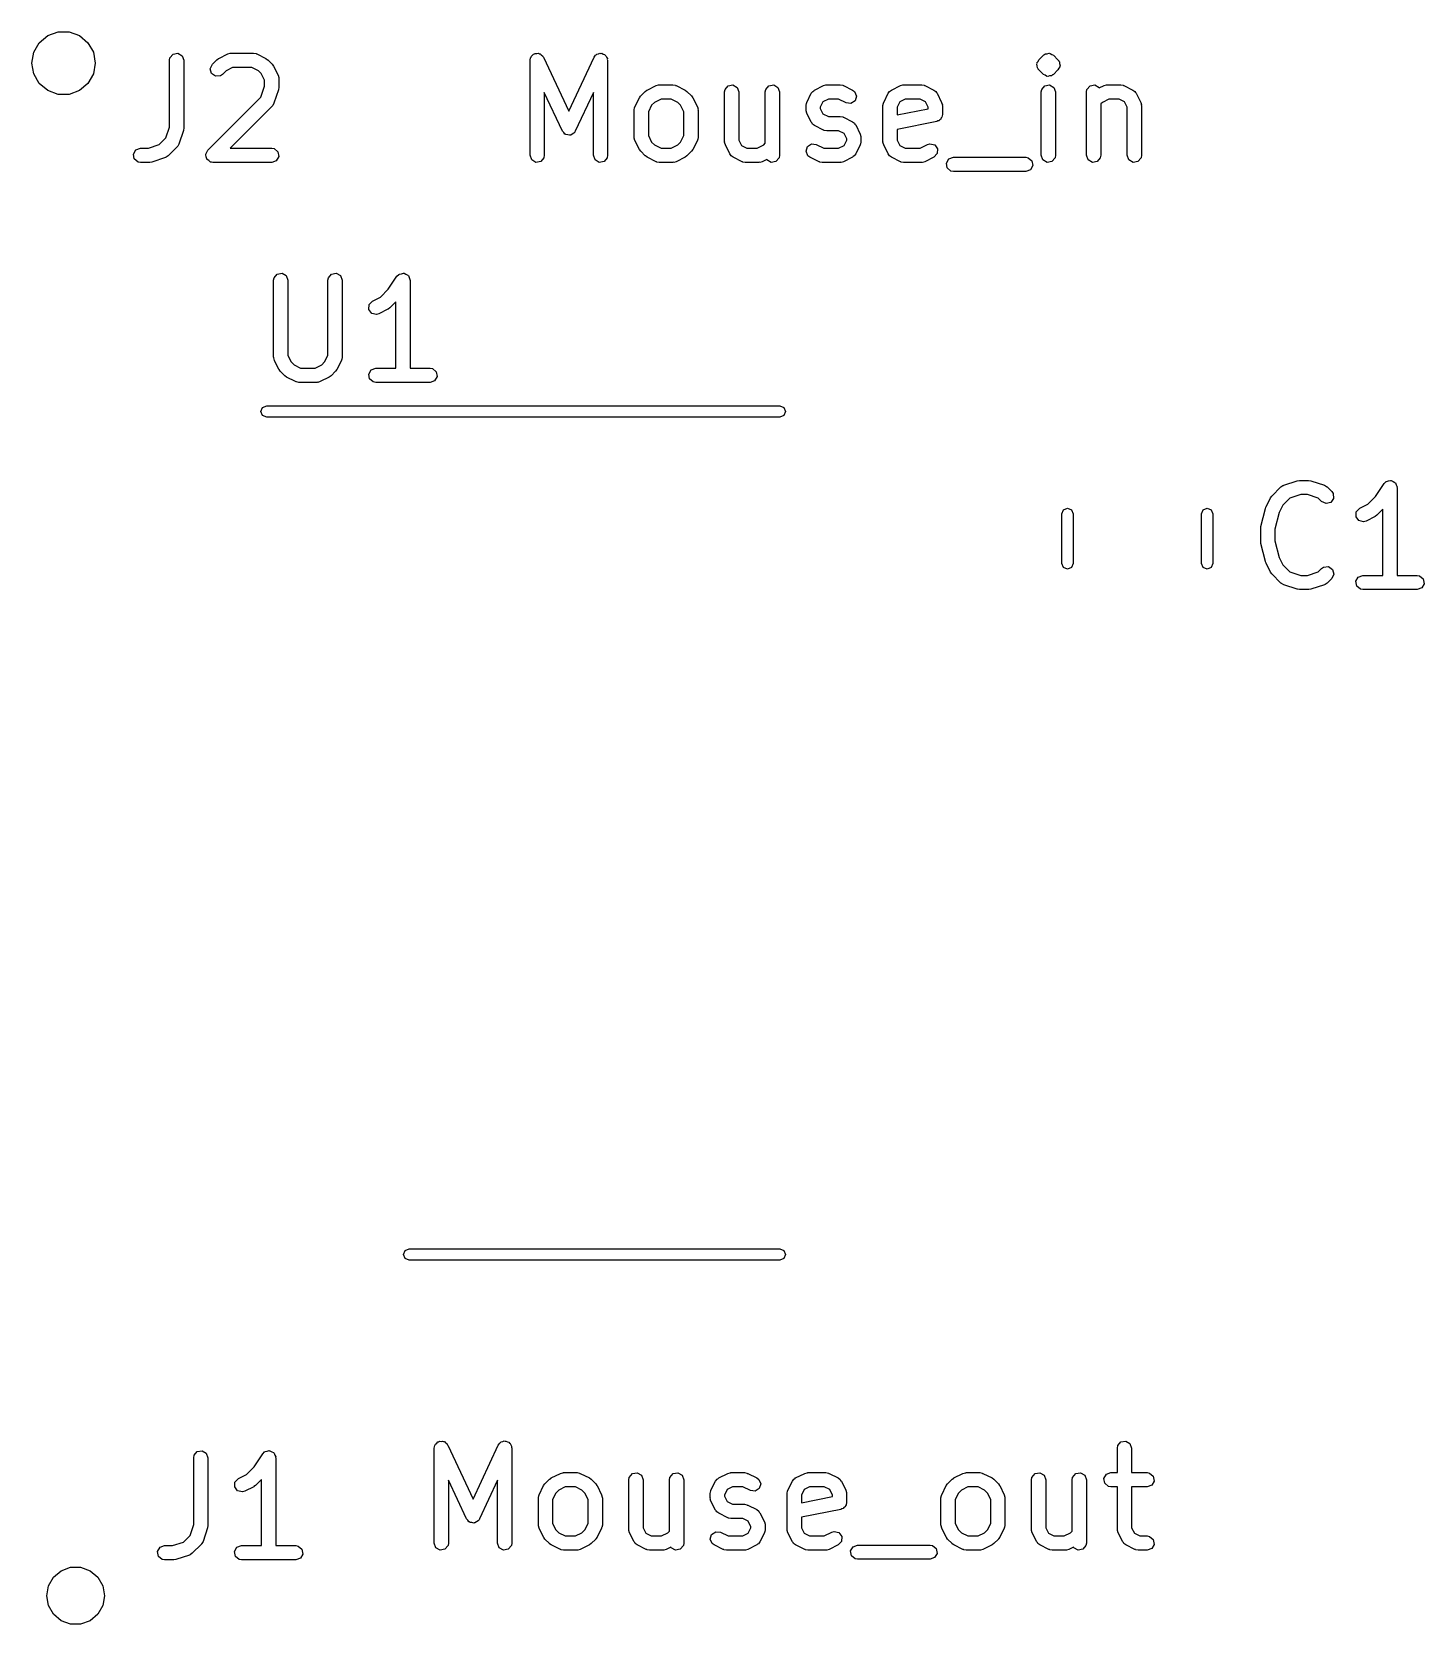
# Model space of a CAD drawing. Extents: x 1.767 to 2.344, y -2.927 to -2.267.
import ezdxf

# ---------------------------------------------------------------- set-up
doc = ezdxf.new("R2010")
doc.units = 0
doc.header["$MEASUREMENT"] = 0
doc.layers.add('BLACK', color=7, linetype='CONTINUOUS')

msp = doc.modelspace()

# ---------------------------------------------------------------- linework, layer by layer
at = {"layer": 'BLACK', "linetype": 'CONTINUOUS'}
for p, q in [((1.76993, -2.27155), (1.77343, -2.26861)), ((1.77343, -2.26861), (1.77772, -2.26705)), ((1.77772, -2.26705), (1.78228, -2.26705)), ((1.78228, -2.26705), (1.78657, -2.26861)), ((1.78657, -2.26861), (1.79007, -2.27155)), ((1.76685, -2.28), (1.76764, -2.2755)), ((1.76764, -2.2755), (1.76993, -2.27155)), ((1.79007, -2.27155), (1.79236, -2.2755)), ((1.79236, -2.2755), (1.79315, -2.28)), ((1.8254, -2.27629), (1.82739, -2.27594)), ((1.82739, -2.27594), (1.82914, -2.27695)), ((1.84805, -2.2762), (1.84904, -2.27591)), ((1.84904, -2.27591), (1.84921, -2.27595)), ((1.84921, -2.27595), (1.84937, -2.27589)), ((1.84937, -2.27589), (1.85875, -2.27589)), ((1.85875, -2.27589), (1.85976, -2.27607)), ((1.85976, -2.27607), (1.85989, -2.27618)), ((1.97518, -2.27622), (1.9755, -2.27599)), ((1.9755, -2.27599), (1.97614, -2.27605)), ((1.97614, -2.27605), (1.97678, -2.27594)), ((1.97678, -2.27594), (1.97712, -2.27613)), ((2.00167, -2.27617), (2.00226, -2.2759)), ((2.00226, -2.2759), (2.00264, -2.276)), ((2.00264, -2.276), (2.00302, -2.27594)), ((2.00302, -2.27594), (2.00358, -2.27626)), ((2.18687, -2.27617), (2.18763, -2.2761)), ((2.18763, -2.2761), (2.18837, -2.2759)), ((2.18837, -2.2759), (2.18849, -2.27596)), ((2.18849, -2.27596), (2.18863, -2.27594)), ((2.18863, -2.27594), (2.18874, -2.276)), ((2.18874, -2.276), (2.18888, -2.27599)), ((2.18888, -2.27599), (2.18951, -2.27643)), ((1.76764, -2.2845), (1.76685, -2.28)), ((1.79315, -2.28), (1.79236, -2.2845)), ((1.82392, -2.27884), (1.8241, -2.27783)), ((1.82392, -2.30649), (1.82392, -2.27884)), ((1.8241, -2.27783), (1.8254, -2.27629)), ((1.82914, -2.27695), (1.82983, -2.27884)), ((1.82983, -2.27884), (1.82983, -2.30696)), ((1.84081, -2.28234), (1.84166, -2.2805)), ((1.84133, -2.28429), (1.84081, -2.28234)), ((1.84166, -2.2805), (1.84354, -2.27863)), ((1.84354, -2.27863), (1.84426, -2.27812)), ((1.84426, -2.27812), (1.8443, -2.27808)), ((1.8443, -2.27808), (1.84805, -2.2762)), ((1.85007, -2.2818), (1.84737, -2.28314)), ((1.85805, -2.2818), (1.85007, -2.2818)), ((1.86075, -2.28314), (1.85805, -2.2818)), ((1.85989, -2.27618), (1.86007, -2.2762)), ((1.86007, -2.2762), (1.86382, -2.27808)), ((1.86382, -2.27808), (1.86453, -2.2786)), ((1.86453, -2.2786), (1.86459, -2.27863)), ((1.86459, -2.27863), (1.86646, -2.2805)), ((1.86646, -2.2805), (1.86697, -2.28123)), ((1.86697, -2.28123), (1.86701, -2.28127)), ((1.86701, -2.28127), (1.86889, -2.28502)), ((1.97331, -2.27884), (1.97349, -2.27783)), ((1.97331, -2.31821), (1.97331, -2.27884)), ((1.97349, -2.27783), (1.97374, -2.27753)), ((1.97374, -2.27753), (1.97385, -2.27715)), ((1.97385, -2.27715), (1.97437, -2.27678)), ((1.97437, -2.27678), (1.97479, -2.27629)), ((1.97479, -2.27629), (1.97518, -2.27622)), ((1.97712, -2.27613), (1.97751, -2.27617)), ((1.97751, -2.27617), (1.97797, -2.27662)), ((1.97797, -2.27662), (1.97853, -2.27695)), ((1.97853, -2.27695), (1.97866, -2.27732)), ((1.97866, -2.27732), (1.97894, -2.27759)), ((1.97894, -2.27759), (1.98939, -2.29998)), ((1.98939, -2.29998), (1.99984, -2.27759)), ((1.99984, -2.27759), (2.00042, -2.27675)), ((2.00042, -2.27675), (2.00078, -2.27659)), ((2.00078, -2.27659), (2.00104, -2.27629)), ((2.00104, -2.27629), (2.00167, -2.27617)), ((2.00358, -2.27626), (2.00421, -2.27643)), ((2.00421, -2.27643), (2.00443, -2.27675)), ((2.00443, -2.27675), (2.00477, -2.27695)), ((2.00477, -2.27695), (2.00499, -2.27755)), ((2.00499, -2.27755), (2.00536, -2.27808)), ((2.00536, -2.27808), (2.00533, -2.27847)), ((2.00533, -2.27847), (2.00546, -2.27884)), ((2.00546, -2.27884), (2.00546, -2.31821)), ((2.1833, -2.28046), (2.18341, -2.28022)), ((2.1835, -2.2812), (2.1833, -2.28046)), ((2.18339, -2.27995), (2.18383, -2.27933)), ((2.18341, -2.28022), (2.18339, -2.27995)), ((2.18356, -2.28197), (2.1835, -2.2812)), ((2.18379, -2.28228), (2.18356, -2.28197)), ((2.18382, -2.28241), (2.18379, -2.28228)), ((2.18393, -2.28249), (2.18382, -2.28241)), ((2.18383, -2.27933), (2.18415, -2.27863)), ((2.18415, -2.28281), (2.18393, -2.28249)), ((2.18415, -2.27863), (2.18603, -2.27676)), ((2.18603, -2.27676), (2.18635, -2.27653)), ((2.18635, -2.27653), (2.18642, -2.27642)), ((2.18642, -2.27642), (2.18655, -2.27639)), ((2.18655, -2.27639), (2.18664, -2.27629)), ((2.18655, -2.27639), (2.18655, -2.27639)), ((2.18664, -2.27629), (2.18672, -2.27627)), ((2.18672, -2.27627), (2.18687, -2.27617)), ((2.18951, -2.27643), (2.1902, -2.27676)), ((2.1902, -2.27676), (2.19208, -2.27863)), ((2.19208, -2.27863), (2.1923, -2.27895)), ((2.1924, -2.28211), (2.19208, -2.28281)), ((2.1923, -2.27895), (2.19241, -2.27902)), ((2.19284, -2.28148), (2.1924, -2.28211)), ((2.19241, -2.27902), (2.19244, -2.27915)), ((2.19244, -2.27915), (2.19266, -2.27947)), ((2.19266, -2.27947), (2.19273, -2.28023)), ((2.19273, -2.28023), (2.19293, -2.28098)), ((2.19293, -2.28098), (2.19282, -2.28122)), ((2.19282, -2.28122), (2.19284, -2.28148)), ((1.76993, -2.28845), (1.76764, -2.2845)), ((1.77343, -2.29139), (1.76993, -2.28845)), ((1.79007, -2.28845), (1.78657, -2.29139)), ((1.79236, -2.2845), (1.79007, -2.28845)), ((1.84299, -2.28544), (1.84133, -2.28429)), ((1.845, -2.28527), (1.84299, -2.28544)), ((1.84584, -2.28468), (1.845, -2.28527)), ((1.84737, -2.28314), (1.84584, -2.28468)), ((1.86195, -2.28434), (1.86075, -2.28314)), ((1.86329, -2.28704), (1.86195, -2.28434)), ((1.86329, -2.28961), (1.86329, -2.28704)), ((1.86889, -2.28502), (1.86918, -2.286)), ((1.86918, -2.286), (1.86914, -2.28618)), ((1.86914, -2.28618), (1.8692, -2.28634)), ((1.8692, -2.28634), (1.8692, -2.29009)), ((2.02556, -2.28933), (2.02655, -2.28903)), ((2.02655, -2.28903), (2.02672, -2.28907)), ((2.02672, -2.28907), (2.02688, -2.28901)), ((2.02688, -2.28901), (2.03251, -2.28901)), ((2.03251, -2.28901), (2.03352, -2.28919)), ((2.03352, -2.28919), (2.03365, -2.28931)), ((2.0554, -2.28941), (2.05739, -2.28906)), ((2.05739, -2.28906), (2.05914, -2.29007)), ((2.07228, -2.28941), (2.07427, -2.28906)), ((2.07427, -2.28906), (2.07602, -2.29007)), ((2.09493, -2.28933), (2.09591, -2.28903)), ((2.09591, -2.28903), (2.09608, -2.28907)), ((2.09608, -2.28907), (2.09625, -2.28901)), ((2.09625, -2.28901), (2.10187, -2.28901)), ((2.10187, -2.28901), (2.10288, -2.28919)), ((2.10288, -2.28919), (2.10302, -2.28931)), ((2.1268, -2.28933), (2.12778, -2.28903)), ((2.12778, -2.28903), (2.12796, -2.28907)), ((2.12796, -2.28907), (2.12812, -2.28901)), ((2.12812, -2.28901), (2.13562, -2.28901)), ((2.13562, -2.28901), (2.13663, -2.28919)), ((2.13663, -2.28919), (2.13677, -2.28931)), ((2.18603, -2.28468), (2.18415, -2.28281)), ((2.18672, -2.285), (2.18603, -2.28468)), ((2.18664, -2.28941), (2.18863, -2.28906)), ((2.18735, -2.28544), (2.18672, -2.285)), ((2.18748, -2.28543), (2.18735, -2.28544)), ((2.1876, -2.2855), (2.18748, -2.28543)), ((2.18773, -2.28548), (2.1876, -2.2855)), ((2.18786, -2.28553), (2.18773, -2.28548)), ((2.1886, -2.28534), (2.18786, -2.28553)), ((2.18936, -2.28527), (2.1886, -2.28534)), ((2.18863, -2.28906), (2.19038, -2.29007)), ((2.18951, -2.28516), (2.18936, -2.28527)), ((2.18959, -2.28515), (2.18951, -2.28516)), ((2.18967, -2.28505), (2.18959, -2.28515)), ((2.18968, -2.28505), (2.18967, -2.28505)), ((2.18981, -2.28501), (2.18968, -2.28505)), ((2.18988, -2.2849), (2.18981, -2.28501)), ((2.1902, -2.28468), (2.18988, -2.2849)), ((2.19208, -2.28281), (2.1902, -2.28468)), ((2.20539, -2.28941), (2.20737, -2.28906)), ((2.20737, -2.28906), (2.20912, -2.29007)), ((2.21117, -2.28933), (2.21215, -2.28903)), ((2.21215, -2.28903), (2.21232, -2.28907)), ((2.21232, -2.28907), (2.21249, -2.28901)), ((2.21249, -2.28901), (2.21811, -2.28901)), ((2.21811, -2.28901), (2.21912, -2.28919)), ((2.21912, -2.28919), (2.21926, -2.28931)), ((1.77772, -2.29295), (1.77343, -2.29139)), ((1.78228, -2.29295), (1.77772, -2.29295)), ((1.78657, -2.29139), (1.78228, -2.29295)), ((1.83979, -2.31613), (1.86179, -2.29412)), ((1.86179, -2.29412), (1.86329, -2.28961)), ((1.86905, -2.29103), (1.86717, -2.29665)), ((1.8692, -2.29009), (1.86905, -2.29096)), ((1.86905, -2.29096), (1.86905, -2.29103)), ((1.98671, -2.30821), (1.97922, -2.29215)), ((1.97922, -2.29215), (1.97922, -2.31821)), ((1.99956, -2.29215), (1.99206, -2.30821)), ((1.99956, -2.31821), (1.99956, -2.29215)), ((2.01674, -2.29815), (2.01862, -2.2944)), ((2.01862, -2.2944), (2.01914, -2.29369)), ((2.01914, -2.29369), (2.01917, -2.29363)), ((2.01917, -2.29363), (2.02105, -2.29175)), ((2.02105, -2.29175), (2.02177, -2.29125)), ((2.02177, -2.29125), (2.02181, -2.2912)), ((2.02181, -2.2912), (2.02556, -2.28933)), ((2.02758, -2.29492), (2.02488, -2.29627)), ((2.03181, -2.29492), (2.02758, -2.29492)), ((2.03451, -2.29627), (2.03181, -2.29492)), ((2.03365, -2.28931), (2.03383, -2.28933)), ((2.03383, -2.28933), (2.03758, -2.2912)), ((2.03758, -2.2912), (2.03829, -2.29173)), ((2.03829, -2.29173), (2.03835, -2.29175)), ((2.03835, -2.29175), (2.04022, -2.29363)), ((2.04022, -2.29363), (2.04073, -2.29435)), ((2.04073, -2.29435), (2.04077, -2.2944)), ((2.04077, -2.2944), (2.04265, -2.29815)), ((2.05393, -2.29197), (2.05411, -2.29096)), ((2.05393, -2.31259), (2.05393, -2.29197)), ((2.05411, -2.29096), (2.0554, -2.28941)), ((2.05914, -2.29007), (2.05983, -2.29197)), ((2.05983, -2.29197), (2.05983, -2.31189)), ((2.0708, -2.29197), (2.07098, -2.29096)), ((2.0708, -2.31324), (2.0708, -2.29197)), ((2.07098, -2.29096), (2.07228, -2.28941)), ((2.07602, -2.29007), (2.07671, -2.29197)), ((2.07671, -2.29197), (2.07671, -2.31821)), ((2.08799, -2.29627), (2.08986, -2.29252)), ((2.08986, -2.29252), (2.09047, -2.2917)), ((2.09047, -2.2917), (2.09088, -2.29152)), ((2.09088, -2.29152), (2.09118, -2.2912)), ((2.09118, -2.2912), (2.09493, -2.28933)), ((2.09695, -2.29492), (2.0947, -2.29604)), ((2.10118, -2.29492), (2.09695, -2.29492)), ((2.1043, -2.29648), (2.10118, -2.29492)), ((2.10302, -2.28931), (2.1032, -2.28933)), ((2.1032, -2.28933), (2.10694, -2.2912)), ((2.108, -2.2956), (2.10631, -2.29671)), ((2.10694, -2.2912), (2.10777, -2.29181)), ((2.10777, -2.29181), (2.10857, -2.29366)), ((2.10857, -2.29366), (2.108, -2.2956)), ((2.11986, -2.29627), (2.12173, -2.29252)), ((2.12173, -2.29252), (2.12234, -2.2917)), ((2.12234, -2.2917), (2.12275, -2.29152)), ((2.12275, -2.29152), (2.12305, -2.2912)), ((2.12305, -2.2912), (2.1268, -2.28933)), ((2.12882, -2.29492), (2.12657, -2.29604)), ((2.13492, -2.29492), (2.12882, -2.29492)), ((2.13717, -2.29604), (2.13492, -2.29492)), ((2.13677, -2.28931), (2.13694, -2.28933)), ((2.13694, -2.28933), (2.14069, -2.2912)), ((2.14069, -2.2912), (2.14151, -2.29181)), ((2.14151, -2.29181), (2.14169, -2.29222)), ((2.14169, -2.29222), (2.14201, -2.29252)), ((2.14201, -2.29252), (2.14389, -2.29627)), ((2.18516, -2.29197), (2.18534, -2.29096)), ((2.18516, -2.31821), (2.18516, -2.29197)), ((2.18534, -2.29096), (2.18664, -2.28941)), ((2.19038, -2.29007), (2.19107, -2.29197)), ((2.19107, -2.29197), (2.19107, -2.31821)), ((2.20391, -2.29197), (2.20409, -2.29096)), ((2.20391, -2.31821), (2.20391, -2.29197)), ((2.20409, -2.29096), (2.20539, -2.28941)), ((2.20912, -2.29007), (2.20921, -2.2903)), ((2.20921, -2.2903), (2.21117, -2.28933)), ((2.21318, -2.29492), (2.21049, -2.29627)), ((2.21741, -2.29492), (2.21318, -2.29492)), ((2.21966, -2.29604), (2.21741, -2.29492)), ((2.21926, -2.28931), (2.21943, -2.28933)), ((2.21943, -2.28933), (2.22318, -2.2912)), ((2.22318, -2.2912), (2.224, -2.29181)), ((2.224, -2.29181), (2.22418, -2.29222)), ((2.22418, -2.29222), (2.2245, -2.29252)), ((2.2245, -2.29252), (2.22638, -2.29627)), ((1.86646, -2.2978), (1.849, -2.31526)), ((1.86653, -2.29764), (1.86646, -2.2978)), ((1.86668, -2.29755), (1.86653, -2.29764)), ((1.86717, -2.29665), (1.86668, -2.29755)), ((2.01643, -2.29947), (2.01661, -2.29846)), ((2.01643, -2.31071), (2.01643, -2.29947)), ((2.01661, -2.29846), (2.01672, -2.29832)), ((2.01672, -2.29832), (2.01674, -2.29815)), ((2.02369, -2.29747), (2.02234, -2.30016)), ((2.02234, -2.30016), (2.02234, -2.31002)), ((2.02488, -2.29627), (2.02369, -2.29747)), ((2.03571, -2.29747), (2.03451, -2.29627)), ((2.03705, -2.30016), (2.03571, -2.29747)), ((2.03705, -2.31002), (2.03705, -2.30016)), ((2.04265, -2.29815), (2.04294, -2.29913)), ((2.04294, -2.29913), (2.0429, -2.2993)), ((2.0429, -2.2993), (2.04296, -2.29947)), ((2.04296, -2.29947), (2.04296, -2.31071)), ((2.08767, -2.29759), (2.08785, -2.29658)), ((2.08767, -2.29947), (2.08767, -2.29759)), ((2.08773, -2.29963), (2.08767, -2.29947)), ((2.08769, -2.2998), (2.08773, -2.29963)), ((2.08799, -2.30079), (2.08769, -2.2998)), ((2.08785, -2.29658), (2.08796, -2.29645)), ((2.08796, -2.29645), (2.08799, -2.29627)), ((2.08986, -2.30454), (2.08799, -2.30079)), ((2.0947, -2.29604), (2.09358, -2.29829)), ((2.09358, -2.29829), (2.09358, -2.29877)), ((2.09358, -2.29877), (2.0947, -2.30101)), ((2.0947, -2.30101), (2.09695, -2.30214)), ((2.09695, -2.30214), (2.10187, -2.30214)), ((2.10187, -2.30214), (2.10288, -2.30232)), ((2.10288, -2.30232), (2.10302, -2.30243)), ((2.10302, -2.30243), (2.1032, -2.30245)), ((2.1032, -2.30245), (2.10694, -2.30432)), ((2.10631, -2.29671), (2.1043, -2.29648)), ((2.11954, -2.29759), (2.11972, -2.29658)), ((2.11954, -2.31259), (2.11954, -2.29759)), ((2.11972, -2.29658), (2.11984, -2.29645)), ((2.11984, -2.29645), (2.11986, -2.29627)), ((2.12657, -2.29604), (2.12545, -2.29829)), ((2.12545, -2.29829), (2.12545, -2.30149)), ((2.12545, -2.30149), (2.13829, -2.29892)), ((2.13829, -2.29829), (2.13717, -2.29604)), ((2.13829, -2.29892), (2.13829, -2.29829)), ((2.14402, -2.30235), (2.14371, -2.30272)), ((2.14389, -2.29627), (2.14418, -2.29725)), ((2.1442, -2.30134), (2.14402, -2.30235)), ((2.14418, -2.29725), (2.14414, -2.29743)), ((2.14414, -2.29743), (2.1442, -2.29759)), ((2.1442, -2.29759), (2.1442, -2.30134)), ((2.21049, -2.29627), (2.20981, -2.29694)), ((2.20981, -2.29694), (2.20981, -2.31821)), ((2.22078, -2.29829), (2.21966, -2.29604)), ((2.22078, -2.31821), (2.22078, -2.29829)), ((2.22638, -2.29627), (2.22667, -2.29725)), ((2.22667, -2.29725), (2.22663, -2.29743)), ((2.22663, -2.29743), (2.22669, -2.29759)), ((2.22669, -2.29759), (2.22669, -2.31821)), ((1.82242, -2.31099), (1.82392, -2.30649)), ((1.82968, -2.3079), (1.8278, -2.31352)), ((1.82983, -2.30696), (1.82968, -2.30783)), ((1.82968, -2.30783), (1.82968, -2.3079)), ((1.98726, -2.30876), (1.98671, -2.30821)), ((1.98769, -2.30938), (1.98726, -2.30876)), ((1.99148, -2.30905), (1.99078, -2.30938)), ((1.9917, -2.30873), (1.99148, -2.30905)), ((1.99181, -2.30866), (1.9917, -2.30873)), ((1.99184, -2.30853), (1.99181, -2.30866)), ((1.99206, -2.30821), (1.99184, -2.30853)), ((2.09018, -2.30484), (2.08986, -2.30454)), ((2.09036, -2.30525), (2.09018, -2.30484)), ((2.09118, -2.30586), (2.09036, -2.30525)), ((2.09493, -2.30773), (2.09118, -2.30586)), ((2.09511, -2.30775), (2.09493, -2.30773)), ((2.09524, -2.30786), (2.09511, -2.30775)), ((2.09625, -2.30804), (2.09524, -2.30786)), ((2.10118, -2.30804), (2.09625, -2.30804)), ((2.10342, -2.30917), (2.10118, -2.30804)), ((2.10694, -2.30432), (2.10777, -2.30493)), ((2.10777, -2.30493), (2.10794, -2.30534)), ((2.10794, -2.30534), (2.10827, -2.30564)), ((2.10827, -2.30564), (2.11014, -2.30939)), ((2.14182, -2.30424), (2.12545, -2.30751)), ((2.12545, -2.30751), (2.12545, -2.31189)), ((2.14224, -2.30398), (2.14182, -2.30424)), ((2.14272, -2.3039), (2.14224, -2.30398)), ((2.14308, -2.30347), (2.14272, -2.3039)), ((2.14355, -2.30319), (2.14308, -2.30347)), ((2.14371, -2.30272), (2.14355, -2.30319)), ((1.80998, -2.31595), (1.81188, -2.31526)), ((1.81188, -2.31526), (1.81515, -2.31526)), ((1.81515, -2.31526), (1.81966, -2.31376)), ((1.81966, -2.31376), (1.82242, -2.31099)), ((1.82709, -2.31468), (1.82334, -2.31843)), ((1.82716, -2.31452), (1.82709, -2.31468)), ((1.82731, -2.31442), (1.82716, -2.31452)), ((1.8278, -2.31352), (1.82731, -2.31442)), ((1.849, -2.31526), (1.86625, -2.31526)), ((1.86625, -2.31526), (1.86726, -2.31544)), ((1.86726, -2.31544), (1.8688, -2.31674)), ((1.98795, -2.30945), (1.98769, -2.30938)), ((1.98814, -2.30964), (1.98795, -2.30945)), ((1.98891, -2.30971), (1.98814, -2.30964)), ((1.98965, -2.30991), (1.98891, -2.30971)), ((1.98989, -2.30979), (1.98965, -2.30991)), ((1.99015, -2.30982), (1.98989, -2.30979)), ((1.99078, -2.30938), (1.99015, -2.30982)), ((2.01649, -2.31088), (2.01643, -2.31071)), ((2.01645, -2.31105), (2.01649, -2.31088)), ((2.01674, -2.31203), (2.01645, -2.31105)), ((2.01862, -2.31578), (2.01674, -2.31203)), ((2.02234, -2.31002), (2.02369, -2.31271)), ((2.02369, -2.31271), (2.02488, -2.31391)), ((2.02488, -2.31391), (2.02758, -2.31526)), ((2.02758, -2.31526), (2.03181, -2.31526)), ((2.03181, -2.31526), (2.03451, -2.31391)), ((2.03451, -2.31391), (2.03571, -2.31271)), ((2.03571, -2.31271), (2.03705, -2.31002)), ((2.04265, -2.31203), (2.04077, -2.31578)), ((2.04267, -2.31186), (2.04265, -2.31203)), ((2.04278, -2.31172), (2.04267, -2.31186)), ((2.04296, -2.31071), (2.04278, -2.31172)), ((2.05399, -2.31275), (2.05393, -2.31259)), ((2.05395, -2.31293), (2.05399, -2.31275)), ((2.05424, -2.31391), (2.05395, -2.31293)), ((2.05611, -2.31766), (2.05424, -2.31391)), ((2.05983, -2.31189), (2.06096, -2.31414)), ((2.06096, -2.31414), (2.0632, -2.31526)), ((2.0632, -2.31526), (2.06743, -2.31526)), ((2.06743, -2.31526), (2.07013, -2.31391)), ((2.07013, -2.31391), (2.0708, -2.31324)), ((2.08768, -2.31652), (2.08825, -2.31458)), ((2.08825, -2.31458), (2.08994, -2.31347)), ((2.08994, -2.31347), (2.09195, -2.3137)), ((2.09195, -2.3137), (2.09507, -2.31526)), ((2.09507, -2.31526), (2.10118, -2.31526)), ((2.10118, -2.31526), (2.10342, -2.31414)), ((2.10455, -2.31141), (2.10342, -2.30917)), ((2.10342, -2.31414), (2.10455, -2.31189)), ((2.10455, -2.31189), (2.10455, -2.31141)), ((2.11014, -2.31391), (2.10827, -2.31766)), ((2.11014, -2.30939), (2.11043, -2.31038)), ((2.11016, -2.31373), (2.11014, -2.31391)), ((2.11027, -2.3136), (2.11016, -2.31373)), ((2.11045, -2.31259), (2.11027, -2.3136)), ((2.11043, -2.31038), (2.11039, -2.31055)), ((2.11039, -2.31055), (2.11045, -2.31071)), ((2.11045, -2.31071), (2.11045, -2.31259)), ((2.1196, -2.31275), (2.11954, -2.31259)), ((2.11956, -2.31293), (2.1196, -2.31275)), ((2.11986, -2.31391), (2.11956, -2.31293)), ((2.12173, -2.31766), (2.11986, -2.31391)), ((2.12545, -2.31189), (2.12657, -2.31414)), ((2.12657, -2.31414), (2.12882, -2.31526)), ((2.12882, -2.31526), (2.13492, -2.31526)), ((2.13492, -2.31526), (2.13805, -2.3137)), ((2.13805, -2.3137), (2.13903, -2.31341)), ((2.13903, -2.31341), (2.141, -2.31387)), ((2.141, -2.31387), (2.1422, -2.3155)), ((2.1422, -2.3155), (2.14208, -2.31751)), ((1.80897, -2.3177), (1.80998, -2.31595)), ((1.80932, -2.31969), (1.80897, -2.3177)), ((1.81087, -2.32099), (1.80932, -2.31969)), ((1.81188, -2.32117), (1.81087, -2.32099)), ((1.81563, -2.32117), (1.81188, -2.32117)), ((1.81569, -2.32114), (1.81563, -2.32117)), ((1.81656, -2.32101), (1.81569, -2.32114)), ((1.82219, -2.31914), (1.81656, -2.32101)), ((1.82232, -2.31903), (1.82219, -2.31914)), ((1.8225, -2.31901), (1.82232, -2.31903)), ((1.82334, -2.31843), (1.8225, -2.31901)), ((1.83893, -2.31796), (1.83899, -2.31783)), ((1.83916, -2.31881), (1.83893, -2.31796)), ((1.83897, -2.3177), (1.83941, -2.31693)), ((1.83899, -2.31783), (1.83897, -2.3177)), ((1.83932, -2.31969), (1.83916, -2.31881)), ((1.83942, -2.31978), (1.83932, -2.31969)), ((1.83941, -2.31693), (1.83979, -2.31613)), ((1.83946, -2.31991), (1.83942, -2.31978)), ((1.84018, -2.32042), (1.83946, -2.31991)), ((1.84086, -2.32099), (1.84018, -2.32042)), ((1.84105, -2.32102), (1.84086, -2.32099)), ((1.84111, -2.32107), (1.84105, -2.32102)), ((1.84124, -2.32105), (1.84111, -2.32107)), ((1.84187, -2.32117), (1.84124, -2.32105)), ((1.86625, -2.32117), (1.84187, -2.32117)), ((1.86814, -2.32048), (1.86625, -2.32117)), ((1.86915, -2.31873), (1.86814, -2.32048)), ((1.8688, -2.31674), (1.86915, -2.31873)), ((1.974, -2.32011), (1.97331, -2.31821)), ((1.97575, -2.32112), (1.974, -2.32011)), ((1.97774, -2.32077), (1.97575, -2.32112)), ((1.97904, -2.31922), (1.97774, -2.32077)), ((1.97922, -2.31821), (1.97904, -2.31922)), ((2.00025, -2.32011), (1.99956, -2.31821)), ((2.002, -2.32112), (2.00025, -2.32011)), ((2.00399, -2.32077), (2.002, -2.32112)), ((2.00529, -2.31922), (2.00399, -2.32077)), ((2.00546, -2.31821), (2.00529, -2.31922)), ((2.01867, -2.31583), (2.01862, -2.31578)), ((2.01917, -2.31655), (2.01867, -2.31583)), ((2.02105, -2.31843), (2.01917, -2.31655)), ((2.0211, -2.31845), (2.02105, -2.31843)), ((2.02181, -2.31898), (2.0211, -2.31845)), ((2.02556, -2.32085), (2.02181, -2.31898)), ((2.02574, -2.32087), (2.02556, -2.32085)), ((2.02587, -2.32099), (2.02574, -2.32087)), ((2.02688, -2.32117), (2.02587, -2.32099)), ((2.03251, -2.32117), (2.02688, -2.32117)), ((2.03267, -2.32111), (2.03251, -2.32117)), ((2.03285, -2.32115), (2.03267, -2.32111)), ((2.03383, -2.32085), (2.03285, -2.32115)), ((2.03758, -2.31898), (2.03383, -2.32085)), ((2.03762, -2.31893), (2.03758, -2.31898)), ((2.03835, -2.31843), (2.03762, -2.31893)), ((2.04022, -2.31655), (2.03835, -2.31843)), ((2.04025, -2.31649), (2.04022, -2.31655)), ((2.04077, -2.31578), (2.04025, -2.31649)), ((2.05644, -2.31796), (2.05611, -2.31766)), ((2.05661, -2.31837), (2.05644, -2.31796)), ((2.05743, -2.31898), (2.05661, -2.31837)), ((2.06118, -2.32085), (2.05743, -2.31898)), ((2.06136, -2.32087), (2.06118, -2.32085)), ((2.06149, -2.32099), (2.06136, -2.32087)), ((2.0625, -2.32117), (2.06149, -2.32099)), ((2.06813, -2.32117), (2.0625, -2.32117)), ((2.06829, -2.32111), (2.06813, -2.32117)), ((2.06847, -2.32115), (2.06829, -2.32111)), ((2.06945, -2.32085), (2.06847, -2.32115)), ((2.07141, -2.31988), (2.06945, -2.32085)), ((2.07149, -2.32011), (2.07141, -2.31988)), ((2.07324, -2.32112), (2.07149, -2.32011)), ((2.07523, -2.32077), (2.07324, -2.32112)), ((2.07653, -2.31922), (2.07523, -2.32077)), ((2.07671, -2.31821), (2.07653, -2.31922)), ((2.08848, -2.31837), (2.08768, -2.31652)), ((2.08931, -2.31898), (2.08848, -2.31837)), ((2.09306, -2.32085), (2.08931, -2.31898)), ((2.09323, -2.32087), (2.09306, -2.32085)), ((2.09337, -2.32099), (2.09323, -2.32087)), ((2.09438, -2.32117), (2.09337, -2.32099)), ((2.10187, -2.32117), (2.09438, -2.32117)), ((2.10204, -2.32111), (2.10187, -2.32117)), ((2.10221, -2.32115), (2.10204, -2.32111)), ((2.1032, -2.32085), (2.10221, -2.32115)), ((2.10694, -2.31898), (2.1032, -2.32085)), ((2.10725, -2.31866), (2.10694, -2.31898)), ((2.10765, -2.31848), (2.10725, -2.31866)), ((2.10827, -2.31766), (2.10765, -2.31848)), ((2.12205, -2.31796), (2.12173, -2.31766)), ((2.12223, -2.31837), (2.12205, -2.31796)), ((2.12305, -2.31898), (2.12223, -2.31837)), ((2.1268, -2.32085), (2.12305, -2.31898)), ((2.12698, -2.32087), (2.1268, -2.32085)), ((2.12711, -2.32099), (2.12698, -2.32087)), ((2.12812, -2.32117), (2.12711, -2.32099)), ((2.13562, -2.32117), (2.12812, -2.32117)), ((2.13579, -2.32111), (2.13562, -2.32117)), ((2.13596, -2.32115), (2.13579, -2.32111)), ((2.13694, -2.32085), (2.13596, -2.32115)), ((2.14069, -2.31898), (2.13694, -2.32085)), ((2.14208, -2.31751), (2.14069, -2.31898)), ((2.14584, -2.32145), (2.14685, -2.3197)), ((2.14619, -2.32344), (2.14584, -2.32145)), ((2.14685, -2.3197), (2.14874, -2.31901)), ((2.14874, -2.31901), (2.17874, -2.31901)), ((2.17874, -2.31901), (2.17975, -2.31919)), ((2.17975, -2.31919), (2.1813, -2.32049)), ((2.1813, -2.32049), (2.18165, -2.32248)), ((2.18585, -2.32011), (2.18516, -2.31821)), ((2.1876, -2.32112), (2.18585, -2.32011)), ((2.18959, -2.32077), (2.1876, -2.32112)), ((2.19089, -2.31922), (2.18959, -2.32077)), ((2.19107, -2.31821), (2.19089, -2.31922)), ((2.2046, -2.32011), (2.20391, -2.31821)), ((2.20635, -2.32112), (2.2046, -2.32011)), ((2.20834, -2.32077), (2.20635, -2.32112)), ((2.20964, -2.31922), (2.20834, -2.32077)), ((2.20981, -2.31821), (2.20964, -2.31922)), ((2.22147, -2.32011), (2.22078, -2.31821)), ((2.22322, -2.32112), (2.22147, -2.32011)), ((2.22521, -2.32077), (2.22322, -2.32112)), ((2.22651, -2.31922), (2.22521, -2.32077)), ((2.22669, -2.31821), (2.22651, -2.31922)), ((2.14773, -2.32474), (2.14619, -2.32344)), ((2.14874, -2.32492), (2.14773, -2.32474)), ((2.17874, -2.32492), (2.14874, -2.32492)), ((2.18064, -2.32422), (2.17874, -2.32492)), ((2.18165, -2.32248), (2.18064, -2.32422)), ((1.86723, -2.36896), (1.86853, -2.36741)), ((1.86853, -2.36741), (1.87052, -2.36706)), ((1.87052, -2.36706), (1.87227, -2.36807)), ((1.87227, -2.36807), (1.87296, -2.36997)), ((1.88973, -2.36896), (1.89102, -2.36741)), ((1.89102, -2.36741), (1.89301, -2.36706)), ((1.89301, -2.36706), (1.89476, -2.36807)), ((1.89476, -2.36807), (1.89545, -2.36997)), ((1.91458, -2.37371), (1.91817, -2.36833)), ((1.91817, -2.36833), (1.91887, -2.36759)), ((1.91887, -2.36759), (1.91904, -2.36754)), ((1.91904, -2.36754), (1.91915, -2.36741)), ((1.91915, -2.36741), (1.91999, -2.36726)), ((1.91999, -2.36726), (1.92081, -2.36702)), ((1.92081, -2.36702), (1.92097, -2.36709)), ((1.92097, -2.36709), (1.92114, -2.36706)), ((1.92114, -2.36706), (1.92188, -2.36749)), ((1.92188, -2.36749), (1.92266, -2.36783)), ((1.92266, -2.36783), (1.92274, -2.36799)), ((1.92274, -2.36799), (1.92288, -2.36807)), ((1.92288, -2.36807), (1.92318, -2.36888)), ((1.86705, -2.36997), (1.86723, -2.36896)), ((1.86705, -2.40184), (1.86705, -2.36997)), ((1.87296, -2.36997), (1.87296, -2.40114)), ((1.88955, -2.36997), (1.88973, -2.36896)), ((1.88955, -2.40114), (1.88955, -2.36997)), ((1.89545, -2.36997), (1.89545, -2.40184)), ((1.91137, -2.37692), (1.91458, -2.37371)), ((1.92318, -2.36888), (1.92356, -2.36964)), ((1.92356, -2.36964), (1.92352, -2.36981)), ((1.92352, -2.36981), (1.92358, -2.36997)), ((1.92358, -2.36997), (1.92358, -2.40639)), ((1.90654, -2.38206), (1.90666, -2.38004)), ((1.90666, -2.38004), (1.90805, -2.37858)), ((1.90805, -2.37858), (1.91137, -2.37692)), ((1.91521, -2.38143), (1.91449, -2.38194)), ((1.91767, -2.37897), (1.91521, -2.38143)), ((1.91767, -2.40639), (1.91767, -2.37897)), ((1.90775, -2.38368), (1.90654, -2.38206)), ((1.90971, -2.38415), (1.90775, -2.38368)), ((1.91069, -2.38386), (1.90971, -2.38415)), ((1.91444, -2.38198), (1.91069, -2.38386)), ((1.91449, -2.38194), (1.91444, -2.38198)), ((1.87296, -2.40114), (1.87431, -2.40384)), ((1.8882, -2.40384), (1.88955, -2.40114)), ((1.86711, -2.40201), (1.86705, -2.40184)), ((1.86707, -2.40218), (1.86711, -2.40201)), ((1.86736, -2.40316), (1.86707, -2.40218)), ((1.86924, -2.40691), (1.86736, -2.40316)), ((1.86928, -2.40695), (1.86924, -2.40691)), ((1.86979, -2.40768), (1.86928, -2.40695)), ((1.87167, -2.40955), (1.86979, -2.40768)), ((1.87431, -2.40384), (1.8755, -2.40504)), ((1.8755, -2.40504), (1.8782, -2.40639)), ((1.8782, -2.40639), (1.8843, -2.40639)), ((1.8843, -2.40639), (1.887, -2.40504)), ((1.887, -2.40504), (1.8882, -2.40384)), ((1.89271, -2.40768), (1.89084, -2.40955)), ((1.89274, -2.40762), (1.89271, -2.40768)), ((1.89327, -2.40691), (1.89274, -2.40762)), ((1.89514, -2.40316), (1.89327, -2.40691)), ((1.89516, -2.40299), (1.89514, -2.40316)), ((1.89528, -2.40285), (1.89516, -2.40299)), ((1.89545, -2.40184), (1.89528, -2.40285)), ((1.90647, -2.40883), (1.90748, -2.40708)), ((1.90748, -2.40708), (1.90937, -2.40639)), ((1.90937, -2.40639), (1.91767, -2.40639)), ((1.92358, -2.40639), (1.93187, -2.40639)), ((1.93187, -2.40639), (1.93288, -2.40656)), ((1.93288, -2.40656), (1.93443, -2.40786)), ((1.93443, -2.40786), (1.93478, -2.40985)), ((1.87172, -2.40958), (1.87167, -2.40955)), ((1.87243, -2.41011), (1.87172, -2.40958)), ((1.87618, -2.41198), (1.87243, -2.41011)), ((1.87636, -2.412), (1.87618, -2.41198)), ((1.87649, -2.41211), (1.87636, -2.412)), ((1.8775, -2.41229), (1.87649, -2.41211)), ((1.885, -2.41229), (1.8775, -2.41229)), ((1.88517, -2.41223), (1.885, -2.41229)), ((1.88534, -2.41227), (1.88517, -2.41223)), ((1.88632, -2.41198), (1.88534, -2.41227)), ((1.89007, -2.41011), (1.88632, -2.41198)), ((1.89012, -2.41006), (1.89007, -2.41011)), ((1.89084, -2.40955), (1.89012, -2.41006)), ((1.90682, -2.41082), (1.90647, -2.40883)), ((1.90836, -2.41211), (1.90682, -2.41082)), ((1.90937, -2.41229), (1.90836, -2.41211)), ((1.93187, -2.41229), (1.90937, -2.41229)), ((1.93377, -2.4116), (1.93187, -2.41229)), ((1.93478, -2.40985), (1.93377, -2.4116)), ((1.86181, -2.42439), (1.8625, -2.42272)), ((1.8625, -2.42606), (1.86181, -2.42439)), ((1.8625, -2.42272), (1.86417, -2.42203)), ((1.86417, -2.42676), (1.8625, -2.42606)), ((1.86417, -2.42203), (2, -2.42203)), ((2, -2.42676), (1.86417, -2.42676)), ((2, -2.42203), (2.07677, -2.42203)), ((2.07677, -2.42676), (2, -2.42676)), ((2.07677, -2.42203), (2.07844, -2.42272)), ((2.07844, -2.42606), (2.07677, -2.42676)), ((2.07844, -2.42272), (2.07913, -2.42439)), ((2.07913, -2.42439), (2.07844, -2.42606)), ((2.28563, -2.45492), (2.29126, -2.45304)), ((2.29126, -2.45304), (2.29213, -2.45291)), ((2.29213, -2.45291), (2.29219, -2.45289)), ((2.29219, -2.45289), (2.29594, -2.45289)), ((2.29594, -2.45289), (2.29681, -2.45304)), ((2.29681, -2.45304), (2.29687, -2.45304)), ((2.29687, -2.45304), (2.3025, -2.45492)), ((2.32364, -2.45959), (2.32723, -2.45421)), ((2.32723, -2.45421), (2.32794, -2.45346)), ((2.32794, -2.45346), (2.3281, -2.45342)), ((2.3281, -2.45342), (2.32821, -2.45329)), ((2.32821, -2.45329), (2.32905, -2.45314)), ((2.32905, -2.45314), (2.32988, -2.4529)), ((2.32988, -2.4529), (2.33003, -2.45296)), ((2.33003, -2.45296), (2.3302, -2.45294)), ((2.3302, -2.45294), (2.33094, -2.45336)), ((2.33094, -2.45336), (2.33172, -2.45371)), ((2.33172, -2.45371), (2.3318, -2.45386)), ((2.3318, -2.45386), (2.33195, -2.45395)), ((2.33195, -2.45395), (2.33224, -2.45475)), ((2.2783, -2.4639), (2.28017, -2.46015)), ((2.28017, -2.46015), (2.2807, -2.45944)), ((2.2807, -2.45944), (2.28073, -2.45938)), ((2.28073, -2.45938), (2.28448, -2.45563)), ((2.28448, -2.45563), (2.28532, -2.45504)), ((2.28816, -2.4603), (2.28524, -2.46322)), ((2.28532, -2.45504), (2.28549, -2.45503)), ((2.28549, -2.45503), (2.28563, -2.45492)), ((2.29267, -2.4588), (2.28816, -2.4603)), ((2.29546, -2.4588), (2.29267, -2.4588)), ((2.29997, -2.4603), (2.29546, -2.4588)), ((2.30135, -2.46168), (2.29997, -2.4603)), ((2.3025, -2.45492), (2.3034, -2.45541)), ((2.3034, -2.45541), (2.30349, -2.45556)), ((2.30349, -2.45556), (2.30365, -2.45563)), ((2.30365, -2.45563), (2.30553, -2.4575)), ((2.30629, -2.46036), (2.30513, -2.46201)), ((2.30553, -2.4575), (2.30611, -2.45834)), ((2.30611, -2.45834), (2.30629, -2.46036)), ((2.32044, -2.46279), (2.32364, -2.45959)), ((2.33224, -2.45475), (2.33262, -2.45552)), ((2.33262, -2.45552), (2.33258, -2.45568)), ((2.33258, -2.45568), (2.33264, -2.45584)), ((2.33264, -2.45584), (2.33264, -2.49226)), ((2.1937, -2.46671), (2.19439, -2.46504)), ((2.1937, -2.48729), (2.1937, -2.46671)), ((2.19439, -2.46504), (2.19606, -2.46435)), ((2.19606, -2.46435), (2.19773, -2.46504)), ((2.19773, -2.46504), (2.19843, -2.46671)), ((2.19843, -2.46671), (2.19843, -2.48729)), ((2.25157, -2.46671), (2.25227, -2.46504)), ((2.25157, -2.48729), (2.25157, -2.46671)), ((2.25227, -2.46504), (2.25394, -2.46435)), ((2.25394, -2.46435), (2.25561, -2.46504)), ((2.25561, -2.46504), (2.2563, -2.46671)), ((2.2563, -2.46671), (2.2563, -2.48729)), ((2.2762, -2.472), (2.27808, -2.4645)), ((2.27808, -2.4645), (2.27828, -2.46404)), ((2.27828, -2.46404), (2.2783, -2.4639)), ((2.28373, -2.46625), (2.28202, -2.47308)), ((2.28524, -2.46322), (2.28373, -2.46625)), ((2.30318, -2.46253), (2.30135, -2.46168)), ((2.30513, -2.46201), (2.30318, -2.46253)), ((2.31561, -2.46793), (2.31573, -2.46592)), ((2.31573, -2.46592), (2.31712, -2.46445)), ((2.31712, -2.46445), (2.32044, -2.46279)), ((2.32427, -2.46731), (2.32355, -2.46781)), ((2.32673, -2.46485), (2.32427, -2.46731)), ((2.32673, -2.49226), (2.32673, -2.46485)), ((2.27611, -2.47272), (2.27622, -2.47214)), ((2.27611, -2.47834), (2.27611, -2.47272)), ((2.27622, -2.47214), (2.2762, -2.472)), ((2.28202, -2.47308), (2.28202, -2.47798)), ((2.31681, -2.46956), (2.31561, -2.46793)), ((2.31877, -2.47003), (2.31681, -2.46956)), ((2.31976, -2.46973), (2.31877, -2.47003)), ((2.32351, -2.46786), (2.31976, -2.46973)), ((2.32355, -2.46781), (2.32351, -2.46786)), ((2.27616, -2.47847), (2.27611, -2.47834)), ((2.2762, -2.47906), (2.27616, -2.47847)), ((2.27808, -2.48656), (2.2762, -2.47906)), ((2.28202, -2.47798), (2.28373, -2.48481)), ((2.27815, -2.48667), (2.27808, -2.48656)), ((2.2783, -2.48716), (2.27815, -2.48667)), ((2.28017, -2.49091), (2.2783, -2.48716)), ((2.28373, -2.48481), (2.28524, -2.48784)), ((2.19439, -2.48896), (2.1937, -2.48729)), ((2.19606, -2.48965), (2.19439, -2.48896)), ((2.19773, -2.48896), (2.19606, -2.48965)), ((2.19843, -2.48729), (2.19773, -2.48896)), ((2.25227, -2.48896), (2.25157, -2.48729)), ((2.25394, -2.48965), (2.25227, -2.48896)), ((2.25561, -2.48896), (2.25394, -2.48965)), ((2.2563, -2.48729), (2.25561, -2.48896)), ((2.28022, -2.49095), (2.28017, -2.49091)), ((2.28073, -2.49168), (2.28022, -2.49095)), ((2.28448, -2.49543), (2.28073, -2.49168)), ((2.28524, -2.48784), (2.28816, -2.49076)), ((2.28816, -2.49076), (2.29267, -2.49226)), ((2.29267, -2.49226), (2.29546, -2.49226)), ((2.29546, -2.49226), (2.29997, -2.49076)), ((2.29997, -2.49076), (2.30135, -2.48938)), ((2.30135, -2.48938), (2.30219, -2.48879)), ((2.30219, -2.48879), (2.3042, -2.48861)), ((2.30553, -2.49355), (2.30365, -2.49543)), ((2.3042, -2.48861), (2.30586, -2.48977)), ((2.30638, -2.49172), (2.30553, -2.49355)), ((2.30586, -2.48977), (2.30638, -2.49172)), ((2.31553, -2.4947), (2.31654, -2.49295)), ((2.31654, -2.49295), (2.31844, -2.49226)), ((2.31844, -2.49226), (2.32673, -2.49226)), ((2.33264, -2.49226), (2.34093, -2.49226)), ((2.34093, -2.49226), (2.34194, -2.49244)), ((2.34194, -2.49244), (2.34349, -2.49374)), ((2.34349, -2.49374), (2.34384, -2.49573)), ((2.28464, -2.4955), (2.28448, -2.49543)), ((2.28473, -2.49565), (2.28464, -2.4955)), ((2.28563, -2.49614), (2.28473, -2.49565)), ((2.29126, -2.49801), (2.28563, -2.49614)), ((2.29132, -2.49801), (2.29126, -2.49801)), ((2.29219, -2.49817), (2.29132, -2.49801)), ((2.29594, -2.49817), (2.29219, -2.49817)), ((2.296, -2.49814), (2.29594, -2.49817)), ((2.29687, -2.49801), (2.296, -2.49814)), ((2.3025, -2.49614), (2.29687, -2.49801)), ((2.30264, -2.49603), (2.3025, -2.49614)), ((2.30281, -2.49601), (2.30264, -2.49603)), ((2.30365, -2.49543), (2.30281, -2.49601)), ((2.31588, -2.49669), (2.31553, -2.4947)), ((2.31743, -2.49799), (2.31588, -2.49669)), ((2.31844, -2.49817), (2.31743, -2.49799)), ((2.34093, -2.49817), (2.31844, -2.49817)), ((2.34283, -2.49748), (2.34093, -2.49817)), ((2.34384, -2.49573), (2.34283, -2.49748)), ((1.92087, -2.77361), (1.92156, -2.77194)), ((1.92156, -2.77528), (1.92087, -2.77361)), ((1.92156, -2.77194), (1.92323, -2.77124)), ((1.92323, -2.77597), (1.92156, -2.77528)), ((1.92323, -2.77124), (2, -2.77124)), ((2, -2.77597), (1.92323, -2.77597)), ((2, -2.77124), (2.07677, -2.77124)), ((2.07677, -2.77597), (2, -2.77597)), ((2.07677, -2.77124), (2.07844, -2.77194)), ((2.07844, -2.77528), (2.07677, -2.77597)), ((2.07844, -2.77194), (2.07913, -2.77361)), ((2.07913, -2.77361), (2.07844, -2.77528)), ((1.8341, -2.85683), (1.8354, -2.85529)), ((1.8354, -2.85529), (1.83739, -2.85494)), ((1.83739, -2.85494), (1.83914, -2.85595)), ((1.83914, -2.85595), (1.83983, -2.85784)), ((1.85895, -2.86159), (1.86254, -2.85621)), ((1.86254, -2.85621), (1.86325, -2.85546)), ((1.86325, -2.85546), (1.86341, -2.85542)), ((1.86341, -2.85542), (1.86352, -2.85529)), ((1.86352, -2.85529), (1.86437, -2.85514)), ((1.86437, -2.85514), (1.86519, -2.8549)), ((1.86519, -2.8549), (1.86534, -2.85496)), ((1.86534, -2.85496), (1.86551, -2.85494)), ((1.86551, -2.85494), (1.86625, -2.85536)), ((1.86625, -2.85536), (1.86704, -2.85571)), ((1.86704, -2.85571), (1.86711, -2.85586)), ((1.86711, -2.85586), (1.86726, -2.85595)), ((1.86726, -2.85595), (1.86755, -2.85675)), ((1.93363, -2.85384), (1.93381, -2.85283)), ((1.93363, -2.89321), (1.93363, -2.85384)), ((1.93381, -2.85283), (1.93406, -2.85253)), ((1.93406, -2.85253), (1.93416, -2.85215)), ((1.93416, -2.85215), (1.93469, -2.85178)), ((1.93469, -2.85178), (1.9351, -2.85129)), ((1.9351, -2.85129), (1.93549, -2.85122)), ((1.93549, -2.85122), (1.93582, -2.85099)), ((1.93582, -2.85099), (1.93646, -2.85105)), ((1.93646, -2.85105), (1.93709, -2.85094)), ((1.93709, -2.85094), (1.93743, -2.85113)), ((1.93743, -2.85113), (1.93783, -2.85117)), ((1.93783, -2.85117), (1.93828, -2.85162)), ((1.93828, -2.85162), (1.93884, -2.85195)), ((1.93884, -2.85195), (1.93898, -2.85232)), ((1.93898, -2.85232), (1.93926, -2.85259)), ((1.93926, -2.85259), (1.9497, -2.87498)), ((1.9497, -2.87498), (1.96015, -2.85259)), ((1.96015, -2.85259), (1.96074, -2.85175)), ((1.96074, -2.85175), (1.9611, -2.85159)), ((1.9611, -2.85159), (1.96135, -2.85129)), ((1.96135, -2.85129), (1.96199, -2.85117)), ((1.96199, -2.85117), (1.96257, -2.8509)), ((1.96257, -2.8509), (1.96295, -2.851)), ((1.96295, -2.851), (1.96334, -2.85094)), ((1.96334, -2.85094), (1.9639, -2.85126)), ((1.9639, -2.85126), (1.96452, -2.85142)), ((1.96452, -2.85142), (1.96475, -2.85175)), ((1.96475, -2.85175), (1.96509, -2.85195)), ((1.96509, -2.85195), (1.96531, -2.85255)), ((1.96531, -2.85255), (1.96568, -2.85308)), ((1.96568, -2.85308), (1.96564, -2.85347)), ((1.96564, -2.85347), (1.96578, -2.85384)), ((1.96578, -2.85384), (1.96578, -2.89321)), ((2.21672, -2.85384), (2.2169, -2.85283)), ((2.21672, -2.86401), (2.21672, -2.85384)), ((2.2169, -2.85283), (2.21819, -2.85129)), ((2.21819, -2.85129), (2.22018, -2.85094)), ((2.22018, -2.85094), (2.22193, -2.85195)), ((2.22193, -2.85195), (2.22262, -2.85384)), ((2.22262, -2.85384), (2.22262, -2.86401)), ((1.83392, -2.85784), (1.8341, -2.85683)), ((1.83392, -2.88549), (1.83392, -2.85784)), ((1.83983, -2.85784), (1.83983, -2.88596)), ((1.85575, -2.86479), (1.85895, -2.86159)), ((1.86755, -2.85675), (1.86793, -2.85752)), ((1.86793, -2.85752), (1.86789, -2.85768)), ((1.86789, -2.85768), (1.86795, -2.85784)), ((1.86795, -2.85784), (1.86795, -2.89426)), ((1.85092, -2.86993), (1.85104, -2.86792)), ((1.85104, -2.86792), (1.85243, -2.86645)), ((1.85243, -2.86645), (1.85575, -2.86479)), ((1.85882, -2.86986), (1.85507, -2.87173)), ((1.85886, -2.86981), (1.85882, -2.86986)), ((1.85959, -2.8693), (1.85886, -2.86981)), ((1.86205, -2.86685), (1.85959, -2.8693)), ((1.86205, -2.89426), (1.86205, -2.86685)), ((1.94703, -2.88321), (1.93953, -2.86715)), ((1.93953, -2.86715), (1.93953, -2.89321)), ((1.95987, -2.86715), (1.95238, -2.88321)), ((1.95987, -2.89321), (1.95987, -2.86715)), ((1.97706, -2.87315), (1.97893, -2.8694)), ((1.97893, -2.8694), (1.97946, -2.86869)), ((1.97946, -2.86869), (1.97949, -2.86863)), ((1.97949, -2.86863), (1.98136, -2.86675)), ((1.98136, -2.86675), (1.98208, -2.86625)), ((1.98208, -2.86625), (1.98213, -2.8662)), ((1.98213, -2.8662), (1.98588, -2.86433)), ((1.98588, -2.86433), (1.98686, -2.86403)), ((1.98686, -2.86403), (1.98703, -2.86407)), ((1.98703, -2.86407), (1.9872, -2.86401)), ((1.9872, -2.86401), (1.99282, -2.86401)), ((1.99282, -2.86401), (1.99383, -2.86419)), ((1.99383, -2.86419), (1.99397, -2.86431)), ((1.99397, -2.86431), (1.99414, -2.86433)), ((1.99414, -2.86433), (1.99789, -2.8662)), ((1.99789, -2.8662), (1.9986, -2.86673)), ((1.9986, -2.86673), (1.99866, -2.86675)), ((1.99866, -2.86675), (2.00054, -2.86863)), ((2.00054, -2.86863), (2.00104, -2.86935)), ((2.00104, -2.86935), (2.00109, -2.8694)), ((2.00109, -2.8694), (2.00296, -2.87315)), ((2.01424, -2.86697), (2.01442, -2.86596)), ((2.01424, -2.88759), (2.01424, -2.86697)), ((2.01442, -2.86596), (2.01572, -2.86441)), ((2.01572, -2.86441), (2.01771, -2.86406)), ((2.01771, -2.86406), (2.01946, -2.86507)), ((2.01946, -2.86507), (2.02015, -2.86697)), ((2.02015, -2.86697), (2.02015, -2.88689)), ((2.03112, -2.86697), (2.03129, -2.86596)), ((2.03112, -2.88824), (2.03112, -2.86697)), ((2.03129, -2.86596), (2.03259, -2.86441)), ((2.03259, -2.86441), (2.03458, -2.86406)), ((2.03458, -2.86406), (2.03633, -2.86507)), ((2.03633, -2.86507), (2.03702, -2.86697)), ((2.03702, -2.86697), (2.03702, -2.89321)), ((2.0483, -2.87127), (2.05017, -2.86752)), ((2.05017, -2.86752), (2.05079, -2.8667)), ((2.05079, -2.8667), (2.05119, -2.86652)), ((2.05119, -2.86652), (2.0515, -2.8662)), ((2.0515, -2.8662), (2.05524, -2.86433)), ((2.05524, -2.86433), (2.05623, -2.86403)), ((2.05623, -2.86403), (2.0564, -2.86407)), ((2.0564, -2.86407), (2.05657, -2.86401)), ((2.05657, -2.86401), (2.06219, -2.86401)), ((2.06219, -2.86401), (2.0632, -2.86419)), ((2.0632, -2.86419), (2.06333, -2.86431)), ((2.06333, -2.86431), (2.06351, -2.86433)), ((2.06351, -2.86433), (2.06726, -2.8662)), ((2.06726, -2.8662), (2.06808, -2.86681)), ((2.06808, -2.86681), (2.06889, -2.86866)), ((2.06889, -2.86866), (2.06831, -2.8706)), ((2.08017, -2.87127), (2.08205, -2.86752)), ((2.08205, -2.86752), (2.08266, -2.8667)), ((2.08266, -2.8667), (2.08306, -2.86652)), ((2.08306, -2.86652), (2.08337, -2.8662)), ((2.08337, -2.8662), (2.08712, -2.86433)), ((2.08712, -2.86433), (2.0881, -2.86403)), ((2.0881, -2.86403), (2.08827, -2.86407)), ((2.08827, -2.86407), (2.08844, -2.86401)), ((2.08844, -2.86401), (2.09594, -2.86401)), ((2.09594, -2.86401), (2.09695, -2.86419)), ((2.09695, -2.86419), (2.09708, -2.86431)), ((2.09708, -2.86431), (2.09726, -2.86433)), ((2.09726, -2.86433), (2.10101, -2.8662)), ((2.10101, -2.8662), (2.10183, -2.86681)), ((2.10183, -2.86681), (2.10201, -2.86722)), ((2.10201, -2.86722), (2.10233, -2.86752)), ((2.10233, -2.86752), (2.1042, -2.87127)), ((2.14391, -2.87315), (2.14579, -2.8694)), ((2.14579, -2.8694), (2.14631, -2.86869)), ((2.14631, -2.86869), (2.14634, -2.86863)), ((2.14634, -2.86863), (2.14822, -2.86675)), ((2.14822, -2.86675), (2.14894, -2.86625)), ((2.14894, -2.86625), (2.14898, -2.8662)), ((2.14898, -2.8662), (2.15273, -2.86433)), ((2.15273, -2.86433), (2.15372, -2.86403)), ((2.15372, -2.86403), (2.15389, -2.86407)), ((2.15389, -2.86407), (2.15405, -2.86401)), ((2.15405, -2.86401), (2.15968, -2.86401)), ((2.15968, -2.86401), (2.16069, -2.86419)), ((2.16069, -2.86419), (2.16082, -2.86431)), ((2.16082, -2.86431), (2.161, -2.86433)), ((2.161, -2.86433), (2.16475, -2.8662)), ((2.16475, -2.8662), (2.16546, -2.86673)), ((2.16546, -2.86673), (2.16551, -2.86675)), ((2.16551, -2.86675), (2.16739, -2.86863)), ((2.16739, -2.86863), (2.1679, -2.86935)), ((2.1679, -2.86935), (2.16794, -2.8694)), ((2.16794, -2.8694), (2.16982, -2.87315)), ((2.1811, -2.86697), (2.18127, -2.86596)), ((2.1811, -2.88759), (2.1811, -2.86697)), ((2.18127, -2.86596), (2.18257, -2.86441)), ((2.18257, -2.86441), (2.18456, -2.86406)), ((2.18456, -2.86406), (2.18631, -2.86507)), ((2.18631, -2.86507), (2.187, -2.86697)), ((2.187, -2.86697), (2.187, -2.88689)), ((2.19797, -2.86697), (2.19815, -2.86596)), ((2.19797, -2.88824), (2.19797, -2.86697)), ((2.19815, -2.86596), (2.19945, -2.86441)), ((2.19945, -2.86441), (2.20144, -2.86406)), ((2.20144, -2.86406), (2.20318, -2.86507)), ((2.20318, -2.86507), (2.20388, -2.86697)), ((2.20388, -2.86697), (2.20388, -2.89321)), ((2.21114, -2.86645), (2.21215, -2.8647)), ((2.21149, -2.86844), (2.21114, -2.86645)), ((2.21304, -2.86974), (2.21149, -2.86844)), ((2.21215, -2.8647), (2.21405, -2.86401)), ((2.21405, -2.86992), (2.21304, -2.86974)), ((2.21405, -2.86401), (2.21672, -2.86401)), ((2.22262, -2.86401), (2.22904, -2.86401)), ((2.22904, -2.86401), (2.23005, -2.86419)), ((2.23094, -2.86923), (2.22904, -2.86992)), ((2.23005, -2.86419), (2.2316, -2.86549)), ((2.23195, -2.86748), (2.23094, -2.86923)), ((2.2316, -2.86549), (2.23195, -2.86748)), ((1.85212, -2.87156), (1.85092, -2.86993)), ((1.85409, -2.87203), (1.85212, -2.87156)), ((1.85507, -2.87173), (1.85409, -2.87203)), ((1.97675, -2.87447), (1.97693, -2.87346)), ((1.97675, -2.88571), (1.97675, -2.87447)), ((1.97693, -2.87346), (1.97704, -2.87332)), ((1.97704, -2.87332), (1.97706, -2.87315)), ((1.984, -2.87247), (1.98265, -2.87516)), ((1.98265, -2.87516), (1.98265, -2.88502)), ((1.9852, -2.87127), (1.984, -2.87247)), ((1.9879, -2.86992), (1.9852, -2.87127)), ((1.99213, -2.86992), (1.9879, -2.86992)), ((1.99482, -2.87127), (1.99213, -2.86992)), ((1.99602, -2.87247), (1.99482, -2.87127)), ((1.99737, -2.87516), (1.99602, -2.87247)), ((1.99737, -2.88502), (1.99737, -2.87516)), ((2.00296, -2.87315), (2.00326, -2.87413)), ((2.00326, -2.87413), (2.00321, -2.8743)), ((2.00321, -2.8743), (2.00328, -2.87447)), ((2.00328, -2.87447), (2.00328, -2.88571)), ((2.04799, -2.87259), (2.04817, -2.87158)), ((2.04799, -2.87447), (2.04799, -2.87259)), ((2.04805, -2.87463), (2.04799, -2.87447)), ((2.04801, -2.8748), (2.04805, -2.87463)), ((2.0483, -2.87579), (2.04801, -2.8748)), ((2.04817, -2.87158), (2.04828, -2.87145)), ((2.04828, -2.87145), (2.0483, -2.87127)), ((2.05017, -2.87954), (2.0483, -2.87579)), ((2.05502, -2.87104), (2.05389, -2.87329)), ((2.05389, -2.87329), (2.05389, -2.87377)), ((2.05389, -2.87377), (2.05502, -2.87601)), ((2.05726, -2.86992), (2.05502, -2.87104)), ((2.05502, -2.87601), (2.05726, -2.87714)), ((2.06149, -2.86992), (2.05726, -2.86992)), ((2.06462, -2.87148), (2.06149, -2.86992)), ((2.06663, -2.87171), (2.06462, -2.87148)), ((2.06831, -2.8706), (2.06663, -2.87171)), ((2.07986, -2.87259), (2.08004, -2.87158)), ((2.07986, -2.88759), (2.07986, -2.87259)), ((2.08004, -2.87158), (2.08015, -2.87145)), ((2.08015, -2.87145), (2.08017, -2.87127)), ((2.08689, -2.87104), (2.08576, -2.87329)), ((2.08576, -2.87329), (2.08576, -2.87649)), ((2.08576, -2.87649), (2.09861, -2.87392)), ((2.08913, -2.86992), (2.08689, -2.87104)), ((2.09524, -2.86992), (2.08913, -2.86992)), ((2.09748, -2.87104), (2.09524, -2.86992)), ((2.09861, -2.87329), (2.09748, -2.87104)), ((2.09861, -2.87392), (2.09861, -2.87329)), ((2.1042, -2.87127), (2.10449, -2.87225)), ((2.10451, -2.87634), (2.10433, -2.87735)), ((2.10449, -2.87225), (2.10445, -2.87242)), ((2.10445, -2.87242), (2.10451, -2.87259)), ((2.10451, -2.87259), (2.10451, -2.87634)), ((2.1436, -2.87447), (2.14378, -2.87346)), ((2.1436, -2.88571), (2.1436, -2.87447)), ((2.14378, -2.87346), (2.14389, -2.87332)), ((2.14389, -2.87332), (2.14391, -2.87315)), ((2.15086, -2.87247), (2.14951, -2.87516)), ((2.14951, -2.87516), (2.14951, -2.88502)), ((2.15205, -2.87127), (2.15086, -2.87247)), ((2.15475, -2.86992), (2.15205, -2.87127)), ((2.15898, -2.86992), (2.15475, -2.86992)), ((2.16168, -2.87127), (2.15898, -2.86992)), ((2.16288, -2.87247), (2.16168, -2.87127)), ((2.16422, -2.87516), (2.16288, -2.87247)), ((2.16422, -2.88502), (2.16422, -2.87516)), ((2.16982, -2.87315), (2.17011, -2.87413)), ((2.17011, -2.87413), (2.17007, -2.8743)), ((2.17007, -2.8743), (2.17013, -2.87447)), ((2.17013, -2.87447), (2.17013, -2.88571)), ((2.21672, -2.86992), (2.21405, -2.86992)), ((2.21672, -2.88759), (2.21672, -2.86992)), ((2.22904, -2.86992), (2.22262, -2.86992)), ((2.22262, -2.86992), (2.22262, -2.88689)), ((2.0505, -2.87984), (2.05017, -2.87954)), ((2.05067, -2.88025), (2.0505, -2.87984)), ((2.0515, -2.88086), (2.05067, -2.88025)), ((2.05524, -2.88273), (2.0515, -2.88086)), ((2.05542, -2.88275), (2.05524, -2.88273)), ((2.05556, -2.88286), (2.05542, -2.88275)), ((2.05657, -2.88304), (2.05556, -2.88286)), ((2.06149, -2.88304), (2.05657, -2.88304)), ((2.05726, -2.87714), (2.06219, -2.87714)), ((2.06374, -2.88417), (2.06149, -2.88304)), ((2.06219, -2.87714), (2.0632, -2.87732)), ((2.0632, -2.87732), (2.06333, -2.87743)), ((2.06333, -2.87743), (2.06351, -2.87745)), ((2.06351, -2.87745), (2.06726, -2.87932)), ((2.06726, -2.87932), (2.06808, -2.87993)), ((2.06808, -2.87993), (2.06826, -2.88034)), ((2.06826, -2.88034), (2.06858, -2.88064)), ((2.06858, -2.88064), (2.07045, -2.88439)), ((2.10214, -2.87924), (2.08576, -2.88251)), ((2.08576, -2.88251), (2.08576, -2.88689)), ((2.10256, -2.87898), (2.10214, -2.87924)), ((2.10304, -2.8789), (2.10256, -2.87898)), ((2.10339, -2.87847), (2.10304, -2.8789)), ((2.10386, -2.87819), (2.10339, -2.87847)), ((2.10402, -2.87772), (2.10386, -2.87819)), ((2.10433, -2.87735), (2.10402, -2.87772)), ((1.83242, -2.88999), (1.83392, -2.88549)), ((1.83968, -2.8869), (1.8378, -2.89252)), ((1.83983, -2.88596), (1.83968, -2.88683)), ((1.83968, -2.88683), (1.83968, -2.8869)), ((1.94757, -2.88376), (1.94703, -2.88321)), ((1.94801, -2.88438), (1.94757, -2.88376)), ((1.94827, -2.88445), (1.94801, -2.88438)), ((1.94846, -2.88464), (1.94827, -2.88445)), ((1.94922, -2.88471), (1.94846, -2.88464)), ((1.94996, -2.88491), (1.94922, -2.88471)), ((1.9502, -2.88479), (1.94996, -2.88491)), ((1.95047, -2.88482), (1.9502, -2.88479)), ((1.9511, -2.88438), (1.95047, -2.88482)), ((1.95179, -2.88405), (1.9511, -2.88438)), ((1.95202, -2.88373), (1.95179, -2.88405)), ((1.95212, -2.88366), (1.95202, -2.88373)), ((1.95216, -2.88353), (1.95212, -2.88366)), ((1.95238, -2.88321), (1.95216, -2.88353)), ((1.97681, -2.88588), (1.97675, -2.88571)), ((1.97677, -2.88605), (1.97681, -2.88588)), ((1.97706, -2.88703), (1.97677, -2.88605)), ((1.97893, -2.89078), (1.97706, -2.88703)), ((1.98265, -2.88502), (1.984, -2.88771)), ((1.984, -2.88771), (1.9852, -2.88891)), ((1.9852, -2.88891), (1.9879, -2.89026)), ((1.99213, -2.89026), (1.99482, -2.88891)), ((1.99482, -2.88891), (1.99602, -2.88771)), ((1.99602, -2.88771), (1.99737, -2.88502)), ((2.00296, -2.88703), (2.00109, -2.89078)), ((2.00298, -2.88686), (2.00296, -2.88703)), ((2.0031, -2.88672), (2.00298, -2.88686)), ((2.00328, -2.88571), (2.0031, -2.88672)), ((2.0143, -2.88775), (2.01424, -2.88759)), ((2.01426, -2.88793), (2.0143, -2.88775)), ((2.01455, -2.88891), (2.01426, -2.88793)), ((2.01643, -2.89266), (2.01455, -2.88891)), ((2.02015, -2.88689), (2.02127, -2.88914)), ((2.02127, -2.88914), (2.02352, -2.89026)), ((2.02775, -2.89026), (2.03044, -2.88891)), ((2.03044, -2.88891), (2.03112, -2.88824)), ((2.04799, -2.89152), (2.04857, -2.88958)), ((2.04857, -2.88958), (2.05026, -2.88847)), ((2.05026, -2.88847), (2.05226, -2.8887)), ((2.05226, -2.8887), (2.05539, -2.89026)), ((2.06149, -2.89026), (2.06374, -2.88914)), ((2.06486, -2.88641), (2.06374, -2.88417)), ((2.06374, -2.88914), (2.06486, -2.88689)), ((2.06486, -2.88689), (2.06486, -2.88641)), ((2.07045, -2.88891), (2.06858, -2.89266)), ((2.07045, -2.88439), (2.07075, -2.88538)), ((2.07048, -2.88873), (2.07045, -2.88891)), ((2.07059, -2.8886), (2.07048, -2.88873)), ((2.07077, -2.88759), (2.07059, -2.8886)), ((2.07075, -2.88538), (2.07071, -2.88555)), ((2.07071, -2.88555), (2.07077, -2.88571)), ((2.07077, -2.88571), (2.07077, -2.88759)), ((2.07992, -2.88775), (2.07986, -2.88759)), ((2.07988, -2.88793), (2.07992, -2.88775)), ((2.08017, -2.88891), (2.07988, -2.88793)), ((2.08205, -2.89266), (2.08017, -2.88891)), ((2.08576, -2.88689), (2.08689, -2.88914)), ((2.08689, -2.88914), (2.08913, -2.89026)), ((2.09524, -2.89026), (2.09836, -2.8887)), ((2.09836, -2.8887), (2.09935, -2.88841)), ((2.09935, -2.88841), (2.10131, -2.88887)), ((2.10131, -2.88887), (2.10252, -2.8905)), ((2.14366, -2.88588), (2.1436, -2.88571)), ((2.14362, -2.88605), (2.14366, -2.88588)), ((2.14391, -2.88703), (2.14362, -2.88605)), ((2.14579, -2.89078), (2.14391, -2.88703)), ((2.14951, -2.88502), (2.15086, -2.88771)), ((2.15086, -2.88771), (2.15205, -2.88891)), ((2.15205, -2.88891), (2.15475, -2.89026)), ((2.15898, -2.89026), (2.16168, -2.88891)), ((2.16168, -2.88891), (2.16288, -2.88771)), ((2.16288, -2.88771), (2.16422, -2.88502)), ((2.16982, -2.88703), (2.16794, -2.89078)), ((2.16984, -2.88686), (2.16982, -2.88703)), ((2.16995, -2.88672), (2.16984, -2.88686)), ((2.17013, -2.88571), (2.16995, -2.88672)), ((2.18116, -2.88775), (2.1811, -2.88759)), ((2.18112, -2.88793), (2.18116, -2.88775)), ((2.18141, -2.88891), (2.18112, -2.88793)), ((2.18328, -2.89266), (2.18141, -2.88891)), ((2.187, -2.88689), (2.18813, -2.88914)), ((2.18813, -2.88914), (2.19037, -2.89026)), ((2.1946, -2.89026), (2.1973, -2.88891)), ((2.1973, -2.88891), (2.19797, -2.88824)), ((2.21678, -2.88775), (2.21672, -2.88759)), ((2.21674, -2.88793), (2.21678, -2.88775)), ((2.21703, -2.88891), (2.21674, -2.88793)), ((2.2189, -2.89266), (2.21703, -2.88891)), ((2.22262, -2.88689), (2.22375, -2.88914)), ((2.22375, -2.88914), (2.22599, -2.89026)), ((1.81897, -2.8967), (1.81998, -2.89495)), ((1.81998, -2.89495), (1.82188, -2.89426)), ((1.82188, -2.89426), (1.82515, -2.89426)), ((1.82515, -2.89426), (1.82966, -2.89276)), ((1.82966, -2.89276), (1.83242, -2.88999)), ((1.83709, -2.89368), (1.83334, -2.89743)), ((1.83716, -2.89352), (1.83709, -2.89368)), ((1.83731, -2.89342), (1.83716, -2.89352)), ((1.8378, -2.89252), (1.83731, -2.89342)), ((1.85084, -2.8967), (1.85185, -2.89495)), ((1.85185, -2.89495), (1.85375, -2.89426)), ((1.85375, -2.89426), (1.86205, -2.89426)), ((1.86795, -2.89426), (1.87625, -2.89426)), ((1.87625, -2.89426), (1.87726, -2.89444)), ((1.87726, -2.89444), (1.8788, -2.89574)), ((1.8788, -2.89574), (1.87915, -2.89773)), ((1.93432, -2.89511), (1.93363, -2.89321)), ((1.93607, -2.89612), (1.93432, -2.89511)), ((1.93806, -2.89577), (1.93607, -2.89612)), ((1.93936, -2.89422), (1.93806, -2.89577)), ((1.93953, -2.89321), (1.93936, -2.89422)), ((1.96057, -2.89511), (1.95987, -2.89321)), ((1.96231, -2.89612), (1.96057, -2.89511)), ((1.9643, -2.89577), (1.96231, -2.89612)), ((1.9656, -2.89422), (1.9643, -2.89577)), ((1.96578, -2.89321), (1.9656, -2.89422)), ((1.97898, -2.89083), (1.97893, -2.89078)), ((1.97949, -2.89155), (1.97898, -2.89083)), ((1.98136, -2.89343), (1.97949, -2.89155)), ((1.98142, -2.89345), (1.98136, -2.89343)), ((1.98213, -2.89398), (1.98142, -2.89345)), ((1.98588, -2.89585), (1.98213, -2.89398)), ((1.98605, -2.89587), (1.98588, -2.89585)), ((1.98619, -2.89599), (1.98605, -2.89587)), ((1.9872, -2.89617), (1.98619, -2.89599)), ((1.99282, -2.89617), (1.9872, -2.89617)), ((1.9879, -2.89026), (1.99213, -2.89026)), ((1.99299, -2.89611), (1.99282, -2.89617)), ((1.99316, -2.89615), (1.99299, -2.89611)), ((1.99414, -2.89585), (1.99316, -2.89615)), ((1.99789, -2.89398), (1.99414, -2.89585)), ((1.99794, -2.89393), (1.99789, -2.89398)), ((1.99866, -2.89343), (1.99794, -2.89393)), ((2.00054, -2.89155), (1.99866, -2.89343)), ((2.00056, -2.89149), (2.00054, -2.89155)), ((2.00109, -2.89078), (2.00056, -2.89149)), ((2.01675, -2.89296), (2.01643, -2.89266)), ((2.01693, -2.89337), (2.01675, -2.89296)), ((2.01775, -2.89398), (2.01693, -2.89337)), ((2.0215, -2.89585), (2.01775, -2.89398)), ((2.02167, -2.89587), (2.0215, -2.89585)), ((2.02181, -2.89599), (2.02167, -2.89587)), ((2.02282, -2.89617), (2.02181, -2.89599)), ((2.02844, -2.89617), (2.02282, -2.89617)), ((2.02352, -2.89026), (2.02775, -2.89026)), ((2.02861, -2.89611), (2.02844, -2.89617)), ((2.02878, -2.89615), (2.02861, -2.89611)), ((2.02976, -2.89585), (2.02878, -2.89615)), ((2.03172, -2.89488), (2.02976, -2.89585)), ((2.03181, -2.89511), (2.03172, -2.89488)), ((2.03356, -2.89612), (2.03181, -2.89511)), ((2.03554, -2.89577), (2.03356, -2.89612)), ((2.03684, -2.89422), (2.03554, -2.89577)), ((2.03702, -2.89321), (2.03684, -2.89422)), ((2.0488, -2.89337), (2.04799, -2.89152)), ((2.04962, -2.89398), (2.0488, -2.89337)), ((2.05337, -2.89585), (2.04962, -2.89398)), ((2.05355, -2.89587), (2.05337, -2.89585)), ((2.05368, -2.89599), (2.05355, -2.89587)), ((2.05469, -2.89617), (2.05368, -2.89599)), ((2.06219, -2.89617), (2.05469, -2.89617)), ((2.05539, -2.89026), (2.06149, -2.89026)), ((2.06236, -2.89611), (2.06219, -2.89617)), ((2.06253, -2.89615), (2.06236, -2.89611)), ((2.06351, -2.89585), (2.06253, -2.89615)), ((2.06726, -2.89398), (2.06351, -2.89585)), ((2.06756, -2.89366), (2.06726, -2.89398)), ((2.06797, -2.89348), (2.06756, -2.89366)), ((2.06858, -2.89266), (2.06797, -2.89348)), ((2.08237, -2.89296), (2.08205, -2.89266)), ((2.08254, -2.89337), (2.08237, -2.89296)), ((2.08337, -2.89398), (2.08254, -2.89337)), ((2.08712, -2.89585), (2.08337, -2.89398)), ((2.08729, -2.89587), (2.08712, -2.89585)), ((2.08743, -2.89599), (2.08729, -2.89587)), ((2.08844, -2.89617), (2.08743, -2.89599)), ((2.09594, -2.89617), (2.08844, -2.89617)), ((2.08913, -2.89026), (2.09524, -2.89026)), ((2.0961, -2.89611), (2.09594, -2.89617)), ((2.09627, -2.89615), (2.0961, -2.89611)), ((2.09726, -2.89585), (2.09627, -2.89615)), ((2.10101, -2.89398), (2.09726, -2.89585)), ((2.10239, -2.89251), (2.10101, -2.89398)), ((2.10252, -2.8905), (2.10239, -2.89251)), ((2.10615, -2.89645), (2.10716, -2.8947)), ((2.10716, -2.8947), (2.10906, -2.89401)), ((2.10906, -2.89401), (2.13906, -2.89401)), ((2.13906, -2.89401), (2.14006, -2.89419)), ((2.14006, -2.89419), (2.14161, -2.89549)), ((2.14161, -2.89549), (2.14196, -2.89748)), ((2.14583, -2.89083), (2.14579, -2.89078)), ((2.14634, -2.89155), (2.14583, -2.89083)), ((2.14822, -2.89343), (2.14634, -2.89155)), ((2.14827, -2.89345), (2.14822, -2.89343)), ((2.14898, -2.89398), (2.14827, -2.89345)), ((2.15273, -2.89585), (2.14898, -2.89398)), ((2.15291, -2.89587), (2.15273, -2.89585)), ((2.15304, -2.89599), (2.15291, -2.89587)), ((2.15405, -2.89617), (2.15304, -2.89599)), ((2.15968, -2.89617), (2.15405, -2.89617)), ((2.15475, -2.89026), (2.15898, -2.89026)), ((2.15984, -2.89611), (2.15968, -2.89617)), ((2.16002, -2.89615), (2.15984, -2.89611)), ((2.161, -2.89585), (2.16002, -2.89615)), ((2.16475, -2.89398), (2.161, -2.89585)), ((2.16479, -2.89393), (2.16475, -2.89398)), ((2.16552, -2.89343), (2.16479, -2.89393)), ((2.16739, -2.89155), (2.16552, -2.89343)), ((2.16742, -2.89149), (2.16739, -2.89155)), ((2.16794, -2.89078), (2.16742, -2.89149)), ((2.1836, -2.89296), (2.18328, -2.89266)), ((2.18378, -2.89337), (2.1836, -2.89296)), ((2.1846, -2.89398), (2.18378, -2.89337)), ((2.18835, -2.89585), (2.1846, -2.89398)), ((2.18853, -2.89587), (2.18835, -2.89585)), ((2.18866, -2.89599), (2.18853, -2.89587)), ((2.18967, -2.89617), (2.18866, -2.89599)), ((2.1953, -2.89617), (2.18967, -2.89617)), ((2.19037, -2.89026), (2.1946, -2.89026)), ((2.19546, -2.89611), (2.1953, -2.89617)), ((2.19564, -2.89615), (2.19546, -2.89611)), ((2.19662, -2.89585), (2.19564, -2.89615)), ((2.19857, -2.89488), (2.19662, -2.89585)), ((2.19866, -2.89511), (2.19857, -2.89488)), ((2.20041, -2.89612), (2.19866, -2.89511)), ((2.2024, -2.89577), (2.20041, -2.89612)), ((2.2037, -2.89422), (2.2024, -2.89577)), ((2.20388, -2.89321), (2.2037, -2.89422)), ((2.21922, -2.89296), (2.2189, -2.89266)), ((2.2194, -2.89337), (2.21922, -2.89296)), ((2.22022, -2.89398), (2.2194, -2.89337)), ((2.22397, -2.89585), (2.22022, -2.89398)), ((2.22415, -2.89587), (2.22397, -2.89585)), ((2.22428, -2.89599), (2.22415, -2.89587)), ((2.22529, -2.89617), (2.22428, -2.89599)), ((2.22904, -2.89617), (2.22529, -2.89617)), ((2.22599, -2.89026), (2.22904, -2.89026)), ((2.22904, -2.89026), (2.23005, -2.89044)), ((2.23094, -2.89548), (2.22904, -2.89617)), ((2.23005, -2.89044), (2.2316, -2.89174)), ((2.23195, -2.89373), (2.23094, -2.89548)), ((2.2316, -2.89174), (2.23195, -2.89373)), ((1.81932, -2.89869), (1.81897, -2.8967)), ((1.82087, -2.89999), (1.81932, -2.89869)), ((1.82188, -2.90017), (1.82087, -2.89999)), ((1.82563, -2.90017), (1.82188, -2.90017)), ((1.82569, -2.90014), (1.82563, -2.90017)), ((1.82656, -2.90001), (1.82569, -2.90014)), ((1.83219, -2.89814), (1.82656, -2.90001)), ((1.83232, -2.89803), (1.83219, -2.89814)), ((1.8325, -2.89801), (1.83232, -2.89803)), ((1.83334, -2.89743), (1.8325, -2.89801)), ((1.85119, -2.89869), (1.85084, -2.8967)), ((1.85274, -2.89999), (1.85119, -2.89869)), ((1.85375, -2.90017), (1.85274, -2.89999)), ((1.87625, -2.90017), (1.85375, -2.90017)), ((1.87814, -2.89948), (1.87625, -2.90017)), ((1.87915, -2.89773), (1.87814, -2.89948)), ((2.1065, -2.89844), (2.10615, -2.89645)), ((2.10805, -2.89974), (2.1065, -2.89844)), ((2.10906, -2.89992), (2.10805, -2.89974)), ((2.13906, -2.89992), (2.10906, -2.89992)), ((2.14095, -2.89922), (2.13906, -2.89992)), ((2.14196, -2.89748), (2.14095, -2.89922)), ((1.77375, -2.91091), (1.77583, -2.90731)), ((1.77583, -2.90731), (1.77902, -2.90463)), ((1.77902, -2.90463), (1.78292, -2.90321)), ((1.78292, -2.90321), (1.78708, -2.90321)), ((1.78708, -2.90321), (1.79098, -2.90463)), ((1.79098, -2.90463), (1.79417, -2.90731)), ((1.79417, -2.90731), (1.79625, -2.91091)), ((1.77303, -2.915), (1.77375, -2.91091)), ((1.77375, -2.91909), (1.77303, -2.915)), ((1.79625, -2.91091), (1.79697, -2.915)), ((1.79697, -2.915), (1.79625, -2.91909)), ((1.77583, -2.92269), (1.77375, -2.91909)), ((1.79625, -2.91909), (1.79417, -2.92269)), ((1.77902, -2.92537), (1.77583, -2.92269)), ((1.78292, -2.92679), (1.77902, -2.92537)), ((1.78708, -2.92679), (1.78292, -2.92679)), ((1.79098, -2.92537), (1.78708, -2.92679)), ((1.79417, -2.92269), (1.79098, -2.92537))]:
    msp.add_line(p, q, dxfattribs=at)

doc.saveas('drawing.dxf')
